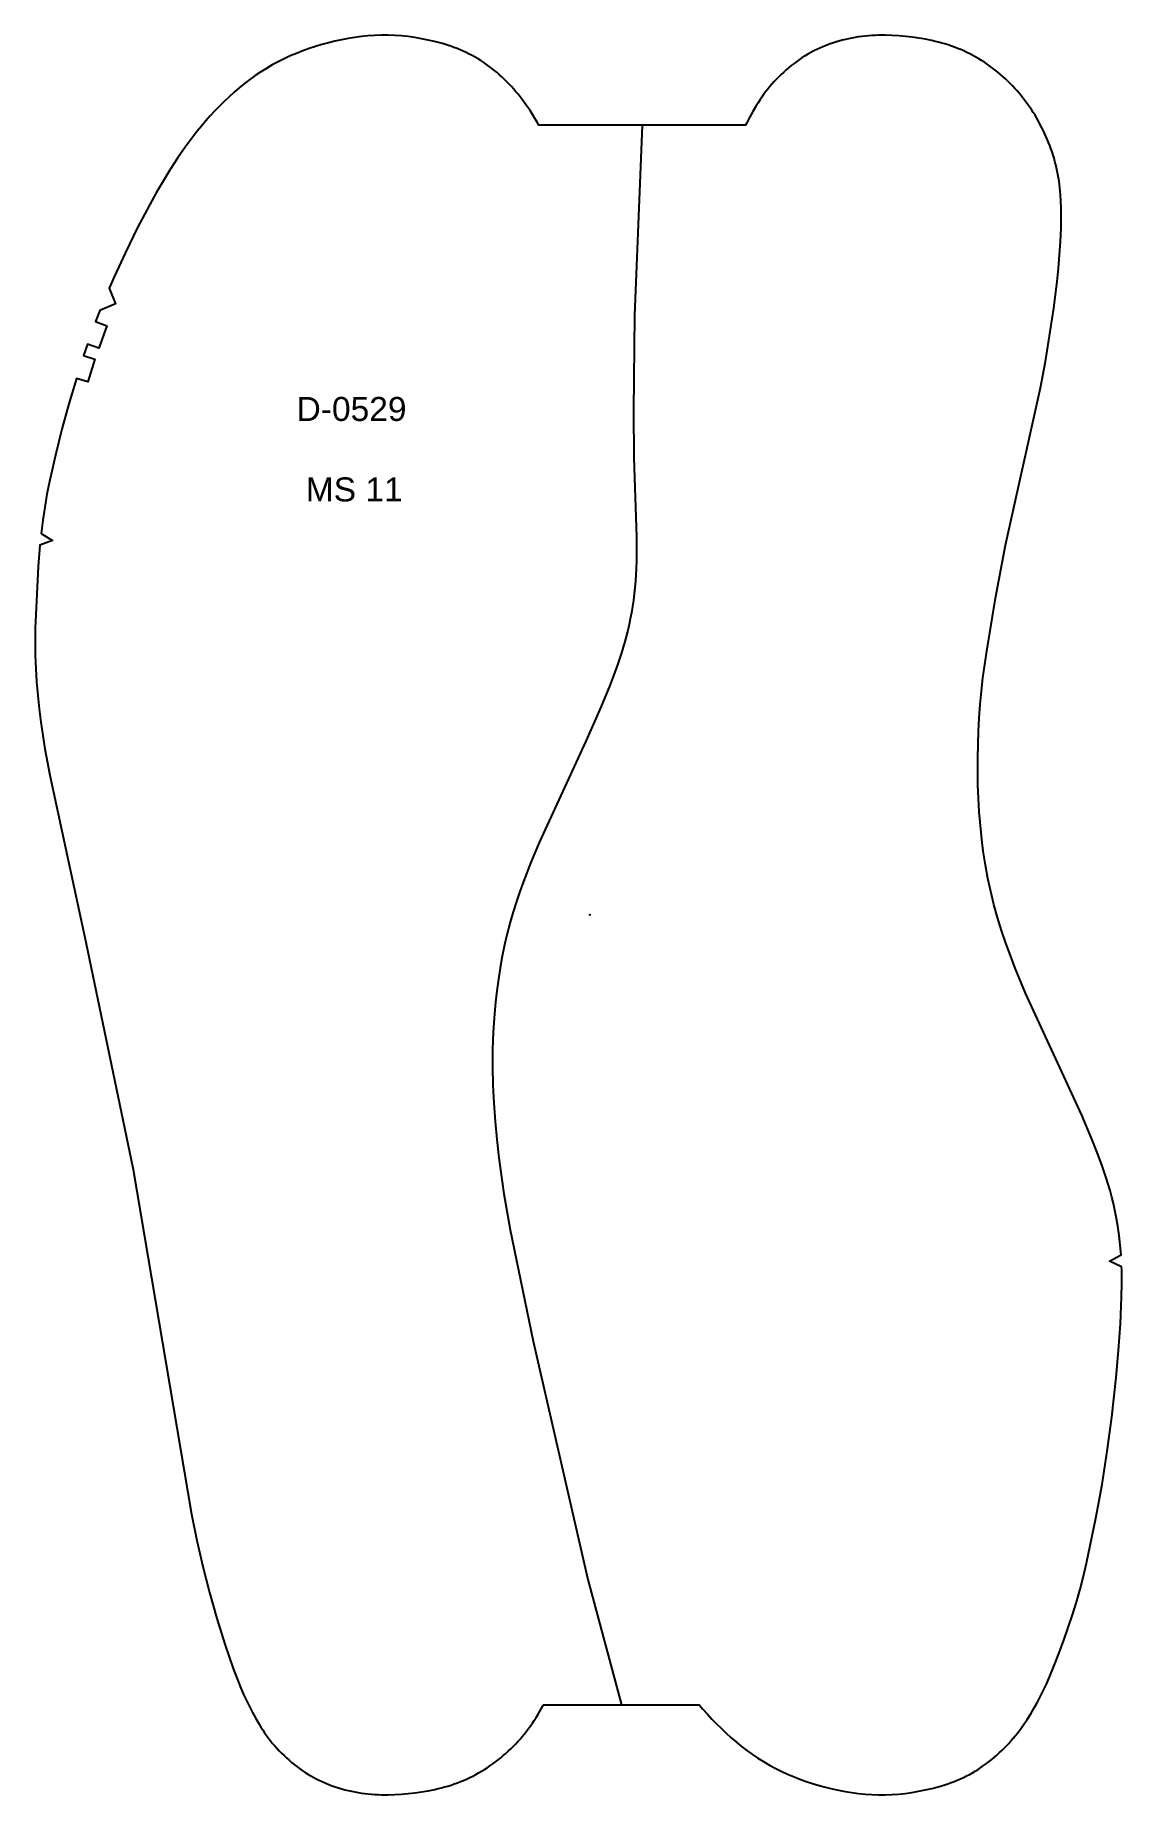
# Model space of a CAD drawing. Extents: x -397 to 4045, y -1309 to -990.
# Drawn here: x 1286.2 to 1467.3, y -1308.9 to -1015.8 of the extents above; entities that cross this region are included whole.
import ezdxf

# ---------------------------------------------------------------- set-up
doc = ezdxf.new("R2010")
doc.units = 0
doc.layers.add('DEFAULT', color=7, linetype='CONTINUOUS')
doc.styles.add('ARIAL_REGULAR', font='arial.ttf')

msp = doc.modelspace()

# ---------------------------------------------------------------- texts
at = {"layer": 'DEFAULT', "color": 1, "style": 'ARIAL_REGULAR'}
for s, p in [('D-0529', (1329.73, -1080.06, 5.51)), ('MS 11', (1331.26, -1093.46, 5.51))]:
    msp.add_text(s, height=4, dxfattribs=at).set_placement(p)

# ---------------------------------------------------------------- linework, layer by layer
at = {"layer": 'DEFAULT'}
msp.add_lwpolyline([(1370.77, -1294.14), (1370.88, -1293.94), (1396.84, -1293.94), (1397.45, -1294.67), (1398.2, -1295.5), (1398.95, -1296.33), (1399.73, -1297.13), (1400.53, -1297.92), (1401.34, -1298.69), (1402.18, -1299.44), (1403.03, -1300.16), (1403.9, -1300.87), (1404.79, -1301.55), (1405.7, -1302.2), (1406.63, -1302.83), (1407.57, -1303.42), (1408.54, -1303.98), (1409.52, -1304.51), (1410.52, -1305.01), (1411.54, -1305.48), (1412.57, -1305.91), (1413.61, -1306.32), (1414.67, -1306.7), (1415.73, -1307.05), (1416.81, -1307.37), (1417.89, -1307.67), (1418.98, -1307.94), (1420.07, -1308.19), (1421.17, -1308.4), (1422.28, -1308.58), (1423.38, -1308.72), (1424.5, -1308.84), (1425.61, -1308.91), (1426.73, -1308.94), (1427.84, -1308.94), (1428.96, -1308.9), (1430.07, -1308.82), (1431.19, -1308.7), (1432.3, -1308.55), (1433.4, -1308.36), (1434.51, -1308.14), (1435.6, -1307.89), (1436.69, -1307.59), (1437.22, -1307.44), (1437.76, -1307.27), (1438.29, -1307.09), (1438.82, -1306.9), (1439.34, -1306.7), (1439.86, -1306.49), (1440.37, -1306.27), (1440.88, -1306.04), (1441.38, -1305.79), (1441.88, -1305.54), (1442.37, -1305.27), (1442.85, -1304.99), (1443.32, -1304.7), (1443.79, -1304.39), (1444.25, -1304.08), (1444.7, -1303.75), (1445.15, -1303.41), (1445.59, -1303.07), (1446.01, -1302.71), (1446.44, -1302.34), (1446.85, -1301.96), (1447.26, -1301.58), (1447.66, -1301.18), (1448.05, -1300.78), (1448.43, -1300.37), (1448.8, -1299.95), (1449.17, -1299.53), (1449.53, -1299.09), (1449.88, -1298.66), (1450.22, -1298.21), (1450.88, -1297.31), (1451.5, -1296.38), (1452.1, -1295.44), (1452.67, -1294.47), (1453.22, -1293.49), (1453.74, -1292.5), (1454.23, -1291.5), (1454.71, -1290.49), (1455.16, -1289.46), (1456.02, -1287.4), (1456.83, -1285.31), (1457.6, -1283.2), (1459.04, -1278.97), (1459.71, -1276.83), (1460.33, -1274.68), (1460.89, -1272.51), (1461.41, -1270.34), (1462.97, -1262.85), (1463.98, -1257.27), (1464.86, -1251.67), (1465.61, -1246.05), (1466.36, -1239.4), (1466.75, -1234.94), (1467.04, -1230.47), (1467.24, -1226), (1467.28, -1223.76), (1467.26, -1221.52), (1467.24, -1220.97), (1465.21, -1220.06), (1467.15, -1218.97), (1467.02, -1217.37), (1466.85, -1215.78), (1466.63, -1214.2), (1466.36, -1212.63), (1466.14, -1211.53), (1465.89, -1210.44), (1465.62, -1209.35), (1465.32, -1208.27), (1465.01, -1207.2), (1464.67, -1206.13), (1463.95, -1204.01), (1463.17, -1201.91), (1462.34, -1199.83), (1460.6, -1195.71), (1451.23, -1175.38), (1449.53, -1171.23), (1448.72, -1169.14), (1447.95, -1167.04), (1447.23, -1164.92), (1446.57, -1162.78), (1445.97, -1160.63), (1445.44, -1158.45), (1444.97, -1156.26), (1444.56, -1154.06), (1444.24, -1152.05), (1444.01, -1150.34), (1443.81, -1148.62), (1443.65, -1146.9), (1443.51, -1145.17), (1443.38, -1142.94), (1443.3, -1140.7), (1443.26, -1138.46), (1443.26, -1136.22), (1443.38, -1131.75), (1443.5, -1129.51), (1443.66, -1127.28), (1443.88, -1125.05), (1444.14, -1122.83), (1444.76, -1118.39), (1446.22, -1109.56), (1447.9, -1100.76), (1453.75, -1074.54), (1454.56, -1070.14), (1455.96, -1061.29), (1456.52, -1056.85), (1456.74, -1054.62), (1456.92, -1052.39), (1457.06, -1050.16), (1457.15, -1047.92), (1457.18, -1045.68), (1457.16, -1044.55), (1457.12, -1043.43), (1457.06, -1042.32), (1456.95, -1041.2), (1456.89, -1040.65), (1456.81, -1040.1), (1456.73, -1039.55), (1456.63, -1039), (1456.52, -1038.45), (1456.4, -1037.9), (1456.27, -1037.36), (1456.13, -1036.82), (1455.98, -1036.28), (1455.82, -1035.75), (1455.65, -1035.21), (1455.46, -1034.69), (1455.27, -1034.16), (1455.06, -1033.64), (1454.85, -1033.12), (1454.63, -1032.61), (1454.39, -1032.1), (1454.15, -1031.59), (1453.9, -1031.09), (1453.64, -1030.59), (1453.37, -1030.1), (1453.09, -1029.62), (1452.81, -1029.13), (1452.51, -1028.66), (1452.21, -1028.19), (1451.89, -1027.73), (1451.57, -1027.27), (1451.24, -1026.82), (1450.9, -1026.37), (1450.55, -1025.93), (1450.2, -1025.5), (1449.83, -1025.08), (1449.46, -1024.66), (1449.08, -1024.25), (1448.69, -1023.85), (1448.29, -1023.45), (1447.89, -1023.07), (1447.47, -1022.69), (1447.05, -1022.32), (1446.62, -1021.96), (1446.18, -1021.61), (1445.74, -1021.27), (1445.29, -1020.94), (1444.83, -1020.61), (1444.37, -1020.3), (1443.89, -1020), (1443.42, -1019.71), (1442.93, -1019.43), (1442.44, -1019.16), (1441.95, -1018.9), (1441.45, -1018.65), (1440.94, -1018.42), (1440.43, -1018.19), (1439.91, -1017.98), (1439.39, -1017.79), (1438.87, -1017.6), (1438.34, -1017.42), (1437.8, -1017.25), (1437.27, -1017.1), (1436.73, -1016.95), (1436.19, -1016.82), (1435.64, -1016.69), (1434.54, -1016.46), (1433.43, -1016.27), (1432.32, -1016.11), (1431.21, -1015.98), (1430.09, -1015.88), (1428.97, -1015.82), (1427.85, -1015.79), (1427.29, -1015.79), (1426.73, -1015.8), (1426.17, -1015.82), (1425.62, -1015.85), (1425.06, -1015.89), (1424.5, -1015.94), (1423.95, -1016.01), (1423.4, -1016.08), (1422.84, -1016.17), (1422.29, -1016.27), (1421.74, -1016.38), (1421.2, -1016.5), (1420.65, -1016.64), (1420.11, -1016.79), (1419.58, -1016.95), (1419.04, -1017.12), (1418.51, -1017.3), (1417.99, -1017.5), (1417.47, -1017.71), (1416.96, -1017.93), (1416.45, -1018.17), (1415.95, -1018.41), (1415.45, -1018.67), (1414.96, -1018.94), (1414.48, -1019.23), (1414.01, -1019.52), (1413.54, -1019.83), (1413.09, -1020.15), (1412.64, -1020.49), (1412.19, -1020.83), (1411.76, -1021.18), (1411.33, -1021.55), (1410.92, -1021.92), (1410.51, -1022.31), (1410.11, -1022.7), (1409.72, -1023.1), (1409.34, -1023.51), (1408.97, -1023.93), (1408.61, -1024.36), (1408.26, -1024.79), (1407.91, -1025.23), (1407.58, -1025.68), (1407.26, -1026.14), (1406.94, -1026.6), (1406.64, -1027.07), (1406.34, -1027.54), (1405.77, -1028.51), (1405.23, -1029.49), (1404.72, -1030.49), (1404.58, -1030.79), (1370.1, -1030.79), (1369.81, -1030.26), (1369.23, -1029.29), (1368.64, -1028.35), (1368.01, -1027.42), (1367.35, -1026.52), (1367.01, -1026.07), (1366.66, -1025.64), (1366.3, -1025.2), (1365.94, -1024.78), (1365.56, -1024.36), (1365.18, -1023.95), (1364.79, -1023.55), (1364.39, -1023.15), (1363.98, -1022.77), (1363.57, -1022.39), (1363.15, -1022.02), (1362.72, -1021.66), (1362.28, -1021.32), (1361.84, -1020.98), (1361.38, -1020.65), (1360.92, -1020.34), (1360.46, -1020.03), (1359.98, -1019.74), (1359.5, -1019.46), (1359.01, -1019.19), (1358.51, -1018.94), (1358.01, -1018.69), (1357.51, -1018.46), (1356.99, -1018.24), (1356.47, -1018.03), (1355.95, -1017.83), (1355.42, -1017.64), (1354.89, -1017.46), (1354.36, -1017.29), (1353.82, -1017.14), (1352.73, -1016.84), (1351.64, -1016.59), (1350.54, -1016.37), (1349.43, -1016.18), (1348.32, -1016.03), (1347.21, -1015.91), (1346.09, -1015.83), (1344.98, -1015.79), (1343.86, -1015.79), (1342.74, -1015.82), (1341.63, -1015.89), (1340.52, -1016.01), (1339.41, -1016.15), (1338.3, -1016.33), (1337.2, -1016.54), (1336.11, -1016.79), (1335.02, -1017.06), (1333.94, -1017.36), (1332.87, -1017.68), (1331.8, -1018.03), (1330.75, -1018.41), (1329.7, -1018.82), (1328.67, -1019.25), (1327.66, -1019.72), (1326.66, -1020.22), (1325.67, -1020.75), (1324.71, -1021.31), (1323.76, -1021.9), (1322.83, -1022.53), (1321.92, -1023.18), (1321.03, -1023.86), (1320.16, -1024.57), (1319.31, -1025.29), (1318.47, -1026.04), (1317.66, -1026.81), (1316.86, -1027.6), (1316.09, -1028.4), (1315.33, -1029.23), (1314.59, -1030.06), (1313.86, -1030.92), (1313.16, -1031.79), (1312.47, -1032.67), (1311.13, -1034.46), (1309.86, -1036.3), (1308.64, -1038.18), (1307.47, -1040.09), (1306.34, -1042.03), (1305.26, -1043.98), (1303.18, -1047.95), (1301.2, -1051.97), (1299.32, -1056.03), (1298.48, -1057.95), (1299.55, -1060.56), (1296.95, -1061.64), (1296.22, -1063.51), (1298.09, -1064.22), (1296.75, -1067.92), (1294.86, -1067.27), (1294.22, -1069.16), (1296.12, -1069.79), (1294.93, -1073.56), (1293.02, -1072.98), (1291.78, -1077.18), (1290.62, -1081.41), (1289.52, -1085.76), (1288.54, -1090.12), (1288.12, -1092.28), (1287.75, -1094.44), (1287.42, -1096.6), (1287.14, -1098.78), (1289.02, -1099.97), (1286.94, -1100.76), (1286.66, -1104.33), (1286.24, -1112.37), (1286.18, -1114.6), (1286.15, -1116.84), (1286.18, -1119.08), (1286.27, -1121.32), (1286.4, -1123.55), (1286.59, -1125.78), (1286.82, -1128.01), (1287.1, -1130.23), (1287.77, -1134.66), (1288.58, -1139.06), (1294.6, -1166.91), (1302.48, -1204.77), (1312.2, -1262.16), (1313.08, -1266.55), (1314.1, -1270.91), (1315.23, -1275.24), (1316.45, -1279.55), (1317.77, -1283.83), (1318.48, -1285.95), (1319.23, -1288.06), (1320.03, -1290.15), (1320.46, -1291.19), (1320.9, -1292.21), (1321.37, -1293.23), (1321.86, -1294.24), (1322.37, -1295.24), (1322.91, -1296.22), (1323.48, -1297.19), (1323.77, -1297.66), (1324.08, -1298.13), (1324.39, -1298.59), (1324.71, -1299.05), (1325.05, -1299.5), (1325.39, -1299.94), (1325.74, -1300.37), (1326.1, -1300.8), (1326.47, -1301.22), (1326.85, -1301.63), (1327.24, -1302.03), (1327.64, -1302.42), (1328.05, -1302.81), (1328.47, -1303.18), (1328.89, -1303.55), (1329.33, -1303.9), (1329.77, -1304.24), (1330.22, -1304.58), (1330.68, -1304.9), (1331.14, -1305.21), (1331.62, -1305.5), (1332.1, -1305.79), (1332.59, -1306.06), (1333.08, -1306.32), (1333.58, -1306.56), (1334.09, -1306.8), (1334.6, -1307.02), (1335.12, -1307.23), (1335.65, -1307.43), (1336.18, -1307.61), (1336.71, -1307.78), (1337.25, -1307.94), (1337.79, -1308.09), (1338.33, -1308.23), (1338.88, -1308.35), (1339.42, -1308.46), (1339.98, -1308.56), (1340.53, -1308.65), (1341.08, -1308.72), (1341.64, -1308.79), (1342.19, -1308.84), (1342.75, -1308.88), (1343.31, -1308.91), (1343.87, -1308.93), (1344.43, -1308.94), (1344.98, -1308.94), (1346.1, -1308.91), (1347.22, -1308.85), (1348.34, -1308.75), (1349.46, -1308.62), (1350.57, -1308.46), (1351.67, -1308.27), (1352.77, -1308.04), (1353.32, -1307.91), (1353.86, -1307.78), (1354.4, -1307.63), (1354.94, -1307.48), (1355.47, -1307.31), (1356, -1307.13), (1356.53, -1306.94), (1357.05, -1306.75), (1357.56, -1306.54), (1358.07, -1306.31), (1358.58, -1306.08), (1359.08, -1305.83), (1359.58, -1305.57), (1360.07, -1305.3), (1360.55, -1305.02), (1361.03, -1304.73), (1361.5, -1304.43), (1361.96, -1304.12), (1362.42, -1303.79), (1362.87, -1303.46), (1363.32, -1303.12), (1363.75, -1302.77), (1364.18, -1302.41), (1364.61, -1302.04), (1365.02, -1301.66), (1365.43, -1301.28), (1365.82, -1300.88), (1366.21, -1300.48), (1366.59, -1300.07), (1366.97, -1299.65), (1367.33, -1299.23), (1367.69, -1298.8), (1368.03, -1298.36), (1368.37, -1297.91), (1368.7, -1297.46), (1369.03, -1297), (1369.34, -1296.54), (1369.64, -1296.07), (1369.94, -1295.6), (1370.23, -1295.11), (1370.5, -1294.63)], close=True, dxfattribs=at)
msp.add_lwpolyline([(1387.34, -1030.79), (1386.06, -1062.46), (1385.86, -1078.3), (1385.94, -1086.22), (1386.37, -1099.39), (1386.4, -1102.01), (1386.39, -1103.32), (1386.35, -1104.63), (1386.3, -1105.69), (1386.23, -1106.75), (1386.13, -1107.81), (1386.02, -1108.86), (1385.88, -1109.91), (1385.72, -1110.96), (1385.54, -1112.01), (1385.34, -1113.05), (1385.14, -1113.99), (1384.92, -1114.94), (1384.43, -1116.81), (1383.87, -1118.67), (1383.27, -1120.51), (1382.61, -1122.34), (1381.92, -1124.15), (1380.44, -1127.75), (1377.93, -1133.38), (1370.2, -1150.15), (1368.82, -1153.45), (1367.53, -1156.77), (1366.93, -1158.45), (1366.36, -1160.14), (1365.83, -1161.85), (1365.33, -1163.56), (1364.84, -1165.44), (1364.4, -1167.33), (1364.01, -1169.23), (1363.66, -1171.14), (1363.36, -1173.06), (1363.1, -1174.98), (1362.88, -1176.91), (1362.71, -1178.85), (1362.51, -1181.81), (1362.41, -1184.77), (1362.39, -1187.73), (1362.45, -1190.69), (1362.59, -1193.73), (1362.81, -1196.76), (1363.09, -1199.78), (1363.44, -1202.8), (1364.29, -1208.83), (1365.32, -1214.82), (1369.18, -1233.35), (1378.3, -1273.05), (1383.86, -1293.94)], dxfattribs=at)
at = {"layer": 'DEFAULT', "color": 4}
msp.add_point((1378.6, -1162.36), dxfattribs=at)

msp.set_redraw_order([(e.dxf.handle, doc.entitydb.next_handle()) for e in msp.query("TEXT MTEXT ATTDEF DIMENSION ARC_DIMENSION")])  # texts and dimensions are drawn at this point

doc.saveas('drawing.dxf')
